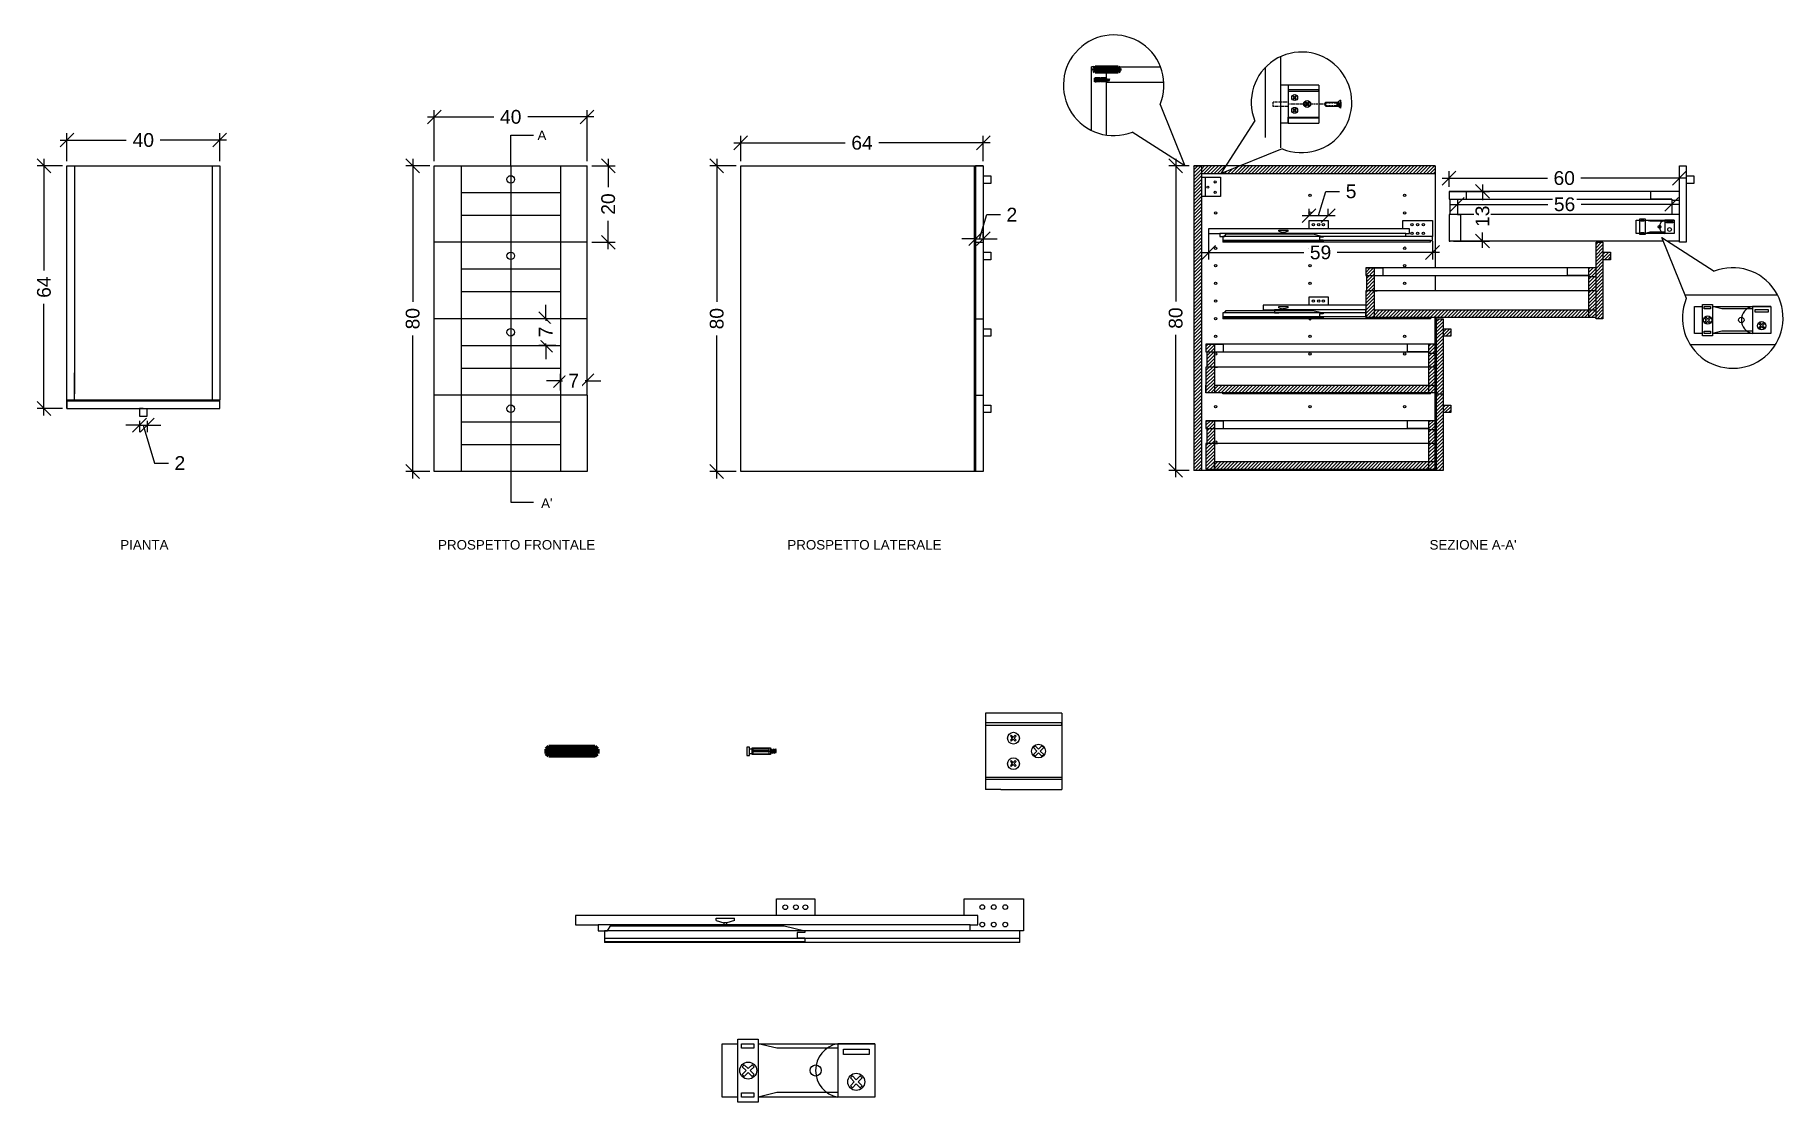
# Model space of a CAD drawing. Header units: millimetres. Extents: x 41 to 499, y 1474 to 1753.
import ezdxf

# ---------------------------------------------------------------- set-up
doc = ezdxf.new("R2010")
doc.units = ezdxf.units.MM
for name, pattern in [('HIDDEN', [0.375, 0.25, -0.125]), ('HIDDEN2', [0.1875, 0.125, -0.0625]), ('TRATTEGGIATO', [0.75, 0.5, -0.25])]:
    doc.linetypes.add(name, pattern=pattern)
for name, color, linetype in [('ARREDI', 1, 'Continuous'), ('CAMPITURE', 4, 'Continuous'), ('DETTAGLI', 9, 'Continuous'), ('LINEE SEZIONE', 6, 'Continuous'), ('QUOTE', 3, 'Continuous'), ('TRATTEGGIO', 5, 'HIDDEN'), ('VITI E CERNIERE', 8, 'Continuous')]:
    doc.layers.add(name, color=color, linetype=linetype)
doc.styles.add('ARIAL', font='arial.ttf')
doc.styles.get("Standard").update_dxf_attribs({"font": 'arial.ttf'})
doc.dimstyles.new('TICK_36', dxfattribs={"dimtxt": 3.6, "dimasz": 3.6, "dimexe": 1.8, "dimexo": 1.2, "dimgap": 1.8, "dimtad": 0, "dimdec": 0, "dimzin": 0, "dimdsep": 46, "dimtxsty": 'ARIAL', "dimblk": 'OBLIQUE', "dimcen": 1.8, "dimdle": 1.8, "dimclrd": 256, "dimclrt": 256, "dimadec": 0, "dimazin": 0, "dimtfac": 1, "dimtdec": 0, "dimtmove": 1, "dimatfit": 3, "dimldrblk": 'OPEN90', "dimfxl": 1, "dimtfill": 1, "dimtolj": 1, "dimtzin": 0, "dimarcsym": 0})

msp = doc.modelspace()

# ---------------------------------------------------------------- texts
at = {"layer": 'LINEE SEZIONE', "char_height": 2.5, "attachment_point": 1}
for s, insert in [('A', (172.4, 1728.48)), ("A'", (173.35, 1632.19))]:
    msp.add_mtext_dynamic_manual_height_columns(s, width=3.7893, gutter_width=12.5, heights=[0], dxfattribs=dict(at, insert=insert))
at = {"layer": 'QUOTE', "char_height": 2.5, "attachment_point": 1, "style": 'ARIAL'}
for s, insert in [('PIANTA', (63.18, 1621.32)), ('PROSPETTO FRONTALE', (146.37, 1621.32)), ('PROSPETTO LATERALE', (237.82, 1621.32)), ("SEZIONE A-A'", (405.96, 1621.32))]:
    msp.add_mtext_dynamic_manual_height_columns(s, width=61.538, gutter_width=12.5, heights=[0], dxfattribs=dict(at, insert=insert))

# ---------------------------------------------------------------- blocks, each defined once
blk = doc.blocks.new('tassello')
at = {"layer": 'VITI E CERNIERE', "linetype": 'ByBlock', "lineweight": 100}
for p, q in [((0, 0.51), (0.21, 0.7)), ((0, 0.51), (0, 0.18)), ((0.21, 0), (0, 0.18)), ((0.21, 0.7), (3.71, 0.7)), ((0.21, 0.7), (0.21, 0)), ((0.21, 0.7), (0.21, 0.52)), ((0.21, 0.52), (0.75, 0.52)), ((0.21, 0.35), (0.9, 0.35)), ((0.9, 0.17), (0.21, 0.17)), ((0.75, 0.52), (3.71, 0.52)), ((0.9, 0.35), (0.9, 0.35)), ((0.9, 0.35), (3.71, 0.35)), ((0.9, 0.17), (3.71, 0.17)), ((3.92, 0.51), (3.71, 0.7)), ((3.71, 0.7), (3.71, 0)), ((3.71, 0), (3.92, 0.18)), ((3.92, 0.51), (3.92, 0.18)), ((3.71, 0), (0.21, 0))]:
    blk.add_line(p, q, dxfattribs=at)
blk = doc.blocks.new('vitetassello')
at = {"layer": 'VITI E CERNIERE'}
for p, q in [((-0.13, 0.38), (-0.13, 1.58)), ((-0.13, 1.58), (-0.06, 1.58)), ((-0.13, 1.5), (0.31, 1.5)), ((-0.09, 0.46), (-0.09, 1.5)), ((-0.06, 1.76), (-0.06, 1.58)), ((-0.06, 1.58), (0.23, 1.58)), ((0.06, 0.46), (0.06, 1.5)), ((0.13, 0.46), (0.13, 1.5)), ((0.23, 1.58), (0.24, 1.58)), ((0.24, 1.76), (0.24, 1.58)), ((0.24, 1.58), (0.31, 1.58)), ((0.27, 1.5), (0.27, 0.46)), ((0.31, 1.58), (0.31, 0.38)), ((0.31, 1.5), (0.31, 1.5)), ((-0.13, 0.46), (0.31, 0.46)), ((0.31, 0.38), (-0.13, 0.38)), ((0, 0.35), (0, 0.27)), ((0, 0.21), (0, 0.14)), ((0, 0.08), (0, 0)), ((0.09, 0.46), (0.06, 0.46)), ((0.08, 0.46), (0.11, 0.46)), ((0.09, 0.46), (0.13, 0.46)), ((0.19, 0.38), (0.19, 0.36)), ((0.19, 0.3), (0.19, 0.22)), ((0.19, 0.16), (0.19, 0.09)), ((0.19, 0), (0.19, 0.03)), ((0, 0), (0.19, 0))]:
    blk.add_line(p, q, dxfattribs=at)
blk.add_lwpolyline([(0.36, 1.76), (0.36, 1.93), (-0.18, 1.93), (-0.18, 1.76)], close=True, dxfattribs=at)
for points in [[(-0.06, 0.27), (0, 0.21), (0.19, 0.16), (0.24, 0.16), (-0.06, 0.27), (0, 0.27), (0.19, 0.22), (0.24, 0.16)], [(-0.06, 0.14), (0, 0.08), (0.19, 0.03), (0.24, 0.03), (-0.06, 0.14), (0, 0.14), (0.19, 0.09), (0.24, 0.03)], [(-0.03, 0.38), (0, 0.35), (0.19, 0.3), (0.24, 0.3), (0.01, 0.38)], [(0.09, 0.38), (0.19, 0.36), (0.24, 0.3)]]:
    blk.add_lwpolyline(points, dxfattribs=at)
blk = doc.blocks.new('_Oblique')
at = {"color": 0, "linetype": 'ByBlock', "lineweight": -2}
blk.add_line((-0.5, -0.5), (0.5, 0.5), dxfattribs=at)
blk = doc.blocks.new('*D16')
at = {"layer": 'Defpoints', "color": 0, "transparency": 16777216}
for p in [(89.2, 1725.99), (49.2, 1719.25), (89.2, 1719.25)]:
    blk.add_point(p, dxfattribs=at)
at = {"layer": 'QUOTE', "lineweight": -2, "transparency": 16777216}
for p, q in [((47.4, 1725.99), (64.75, 1725.99)), ((91, 1725.99), (73.64, 1725.99))]:
    blk.add_line(p, q, dxfattribs=at)
at = {"layer": 'QUOTE', "color": 0, "lineweight": -2, "transparency": 16777216}
for p, q in [((49.2, 1720.45), (49.2, 1727.79)), ((89.2, 1720.45), (89.2, 1727.79))]:
    blk.add_line(p, q, dxfattribs=at)
at = {"layer": 'QUOTE', "lineweight": -2, "transparency": 16777216, "xscale": 3.6, "yscale": 3.6, "zscale": 3.6, "rotation": 180}
blk.add_blockref('_Oblique', (49.2, 1725.99), dxfattribs=at)
at = {"layer": 'QUOTE', "lineweight": -2, "transparency": 16777216, "xscale": 3.6, "yscale": 3.6, "zscale": 3.6}
blk.add_blockref('_Oblique', (89.2, 1725.99), dxfattribs=at)
at = {"layer": 'QUOTE', "transparency": 16777216, "insert": (69.2, 1725.99), "char_height": 3.6, "attachment_point": 5, "style": 'ARIAL', "bg_fill": 3, "box_fill_scale": 1.1, "bg_fill_color": 256, "bg_fill_true_color": 13158600, "bg_fill_transparency": 0}
blk.add_mtext('\\A1;40', dxfattribs=at)
blk = doc.blocks.new('_Open90')
at = {"color": 0, "linetype": 'ByBlock', "lineweight": -2}
for p, q in [((0, 0), (-1, 0)), ((-0.5, 0.5), (0, 0)), ((0, 0), (-0.5, -0.5))]:
    blk.add_line(p, q, dxfattribs=at)
blk = doc.blocks.new('*D17')
at = {"layer": 'Defpoints', "color": 0, "transparency": 16777216}
for p in [(49.2, 1719.25), (43.19, 1655.75), (49.2, 1655.75)]:
    blk.add_point(p, dxfattribs=at)
at = {"layer": 'QUOTE', "lineweight": -2, "transparency": 16777216}
for p, q in [((43.19, 1721.05), (43.19, 1691.88)), ((43.19, 1653.95), (43.19, 1683.12))]:
    blk.add_line(p, q, dxfattribs=at)
at = {"layer": 'QUOTE', "color": 0, "lineweight": -2, "transparency": 16777216}
for p, q in [((48, 1719.25), (41.39, 1719.25)), ((48, 1655.75), (41.39, 1655.75))]:
    blk.add_line(p, q, dxfattribs=at)
at = {"layer": 'QUOTE', "lineweight": -2, "transparency": 16777216, "xscale": 3.6, "yscale": 3.6, "zscale": 3.6}
for p, rotation in [((43.19, 1719.25), 90), ((43.19, 1655.75), 270)]:
    blk.add_blockref('_Oblique', p, dxfattribs=dict(at, rotation=rotation))
at = {"layer": 'QUOTE', "transparency": 16777216, "insert": (43.19, 1687.5), "char_height": 3.6, "attachment_point": 5, "rotation": 90, "style": 'ARIAL', "bg_fill": 3, "box_fill_scale": 1.1, "bg_fill_color": 256, "bg_fill_true_color": 13158600, "bg_fill_transparency": 0}
blk.add_mtext('\\A1;64', dxfattribs=at)
blk = doc.blocks.new('*D18')
at = {"layer": 'Defpoints', "color": 0, "transparency": 16777216}
for p in [(68.2, 1653.75), (70.2, 1653.75), (70.2, 1651.39)]:
    blk.add_point(p, dxfattribs=at)
at = {"layer": 'QUOTE', "color": 0, "lineweight": -2, "transparency": 16777216}
for p, q in [((68.2, 1652.55), (68.2, 1649.59)), ((70.2, 1652.55), (70.2, 1649.59))]:
    blk.add_line(p, q, dxfattribs=at)
at = {"layer": 'QUOTE', "lineweight": -2, "transparency": 16777216}
for p, q in [((68.2, 1651.39), (64.6, 1651.39)), ((68.2, 1651.39), (70.2, 1651.39)), ((68.2, 1651.39), (70.2, 1651.39)), ((69.2, 1651.39), (72.17, 1641.47)), ((70.2, 1651.39), (73.8, 1651.39)), ((72.17, 1641.47), (75.77, 1641.47))]:
    blk.add_line(p, q, dxfattribs=at)
at = {"layer": 'QUOTE', "lineweight": -2, "transparency": 16777216, "xscale": 3.6, "yscale": 3.6, "zscale": 3.6}
blk.add_blockref('_Oblique', (68.2, 1651.39), dxfattribs=at)
at = {"layer": 'QUOTE', "lineweight": -2, "transparency": 16777216, "xscale": 3.6, "yscale": 3.6, "zscale": 3.6, "rotation": 180}
blk.add_blockref('_Oblique', (70.2, 1651.39), dxfattribs=at)
at = {"layer": 'QUOTE', "transparency": 16777216, "insert": (78.77, 1641.47), "char_height": 3.6, "attachment_point": 5, "style": 'ARIAL', "bg_fill": 3, "box_fill_scale": 1.1, "bg_fill_color": 256, "bg_fill_true_color": 13158600, "bg_fill_transparency": 0}
blk.add_mtext('\\A1;2', dxfattribs=at)
blk = doc.blocks.new('*D19')
at = {"layer": 'Defpoints', "color": 0, "transparency": 16777216}
for p in [(185.39, 1732.05), (145.39, 1719.25), (185.39, 1719.25)]:
    blk.add_point(p, dxfattribs=at)
at = {"layer": 'QUOTE', "lineweight": -2, "transparency": 16777216}
for p, q in [((143.59, 1732.05), (160.94, 1732.05)), ((187.19, 1732.05), (169.83, 1732.05))]:
    blk.add_line(p, q, dxfattribs=at)
at = {"layer": 'QUOTE', "color": 0, "lineweight": -2, "transparency": 16777216}
for p, q in [((145.39, 1720.45), (145.39, 1733.85)), ((185.39, 1720.45), (185.39, 1733.85))]:
    blk.add_line(p, q, dxfattribs=at)
at = {"layer": 'QUOTE', "lineweight": -2, "transparency": 16777216, "xscale": 3.6, "yscale": 3.6, "zscale": 3.6, "rotation": 180}
blk.add_blockref('_Oblique', (145.39, 1732.05), dxfattribs=at)
at = {"layer": 'QUOTE', "lineweight": -2, "transparency": 16777216, "xscale": 3.6, "yscale": 3.6, "zscale": 3.6}
blk.add_blockref('_Oblique', (185.39, 1732.05), dxfattribs=at)
at = {"layer": 'QUOTE', "transparency": 16777216, "insert": (165.39, 1732.05), "char_height": 3.6, "attachment_point": 5, "style": 'ARIAL', "bg_fill": 3, "box_fill_scale": 1.1, "bg_fill_color": 256, "bg_fill_true_color": 13158600, "bg_fill_transparency": 0}
blk.add_mtext('\\A1;40', dxfattribs=at)
blk = doc.blocks.new('*D20')
at = {"layer": 'Defpoints', "color": 0, "transparency": 16777216}
for p in [(145.39, 1719.25), (139.73, 1639.25), (145.39, 1639.25)]:
    blk.add_point(p, dxfattribs=at)
at = {"layer": 'QUOTE', "lineweight": -2, "transparency": 16777216}
for p, q in [((139.73, 1721.05), (139.73, 1683.62)), ((139.73, 1637.45), (139.73, 1674.88))]:
    blk.add_line(p, q, dxfattribs=at)
at = {"layer": 'QUOTE', "color": 0, "lineweight": -2, "transparency": 16777216}
for p, q in [((144.19, 1719.25), (137.93, 1719.25)), ((144.19, 1639.25), (137.93, 1639.25))]:
    blk.add_line(p, q, dxfattribs=at)
at = {"layer": 'QUOTE', "lineweight": -2, "transparency": 16777216, "xscale": 3.6, "yscale": 3.6, "zscale": 3.6}
for p, rotation in [((139.73, 1719.25), 90), ((139.73, 1639.25), 270)]:
    blk.add_blockref('_Oblique', p, dxfattribs=dict(at, rotation=rotation))
at = {"layer": 'QUOTE', "transparency": 16777216, "insert": (139.73, 1679.25), "char_height": 3.6, "attachment_point": 5, "rotation": 90, "style": 'ARIAL', "bg_fill": 3, "box_fill_scale": 1.1, "bg_fill_color": 256, "bg_fill_true_color": 13158600, "bg_fill_transparency": 0}
blk.add_mtext('\\A1;80', dxfattribs=at)
blk = doc.blocks.new('*D21')
at = {"layer": 'Defpoints', "color": 0, "transparency": 16777216}
for p in [(185.39, 1719.25), (185.39, 1699.25), (190.92, 1699.25)]:
    blk.add_point(p, dxfattribs=at)
at = {"layer": 'QUOTE', "lineweight": -2, "transparency": 16777216}
for p, q in [((190.92, 1721.05), (190.92, 1713.65)), ((190.92, 1697.45), (190.92, 1704.85))]:
    blk.add_line(p, q, dxfattribs=at)
at = {"layer": 'QUOTE', "color": 0, "lineweight": -2, "transparency": 16777216}
for p, q in [((186.59, 1719.25), (192.72, 1719.25)), ((186.59, 1699.25), (192.72, 1699.25))]:
    blk.add_line(p, q, dxfattribs=at)
at = {"layer": 'QUOTE', "lineweight": -2, "transparency": 16777216, "xscale": 3.6, "yscale": 3.6, "zscale": 3.6}
for p, rotation in [((190.92, 1719.25), 90), ((190.92, 1699.25), 270)]:
    blk.add_blockref('_Oblique', p, dxfattribs=dict(at, rotation=rotation))
at = {"layer": 'QUOTE', "transparency": 16777216, "insert": (190.92, 1709.25), "char_height": 3.6, "attachment_point": 5, "rotation": 90, "style": 'ARIAL', "bg_fill": 3, "box_fill_scale": 1.1, "bg_fill_color": 256, "bg_fill_true_color": 13158600, "bg_fill_transparency": 0}
blk.add_mtext('\\A1;20', dxfattribs=at)
blk = doc.blocks.new('*D22')
at = {"layer": 'QUOTE', "lineweight": -2, "transparency": 16777216}
for p, q in [((174.55, 1679.25), (174.55, 1682.85)), ((174.55, 1679.25), (174.55, 1678.72)), ((174.55, 1672.25), (174.55, 1672.78)), ((174.55, 1672.25), (174.55, 1668.65))]:
    blk.add_line(p, q, dxfattribs=at)
at = {"layer": 'QUOTE', "color": 0, "lineweight": -2, "transparency": 16777216}
for p, q in [((177.19, 1679.25), (172.75, 1679.25)), ((177.19, 1672.25), (172.75, 1672.25))]:
    blk.add_line(p, q, dxfattribs=at)
at = {"layer": 'QUOTE', "lineweight": -2, "transparency": 16777216, "xscale": 3.6, "yscale": 3.6, "zscale": 3.6}
for p, rotation in [((174.55, 1679.25), 270), ((174.55, 1672.25), 90)]:
    blk.add_blockref('_Oblique', p, dxfattribs=dict(at, rotation=rotation))
at = {"layer": 'QUOTE', "transparency": 16777216, "insert": (174.55, 1675.75), "char_height": 3.6, "attachment_point": 5, "rotation": 90, "style": 'ARIAL', "bg_fill": 3, "box_fill_scale": 1.1, "bg_fill_color": 256, "bg_fill_true_color": 13158600, "bg_fill_transparency": 0}
blk.add_mtext('\\A1;7', dxfattribs=at)
at = {"layer": 'Defpoints', "color": 0, "transparency": 16777216}
for p in [(178.39, 1679.25), (174.55, 1672.25), (178.39, 1672.25)]:
    blk.add_point(p, dxfattribs=at)
blk = doc.blocks.new('*D23')
at = {"layer": 'QUOTE', "lineweight": -2, "transparency": 16777216}
for p, q in [((178.39, 1663.02), (174.79, 1663.02)), ((178.39, 1663.02), (178.92, 1663.02)), ((185.39, 1663.02), (184.85, 1663.02)), ((185.39, 1663.02), (188.99, 1663.02))]:
    blk.add_line(p, q, dxfattribs=at)
at = {"layer": 'QUOTE', "color": 0, "lineweight": -2, "transparency": 16777216}
for p, q in [((178.39, 1660.45), (178.39, 1664.82)), ((185.39, 1660.45), (185.39, 1664.82))]:
    blk.add_line(p, q, dxfattribs=at)
at = {"layer": 'QUOTE', "lineweight": -2, "transparency": 16777216, "xscale": 3.6, "yscale": 3.6, "zscale": 3.6}
blk.add_blockref('_Oblique', (178.39, 1663.02), dxfattribs=at)
at = {"layer": 'QUOTE', "lineweight": -2, "transparency": 16777216, "xscale": 3.6, "yscale": 3.6, "zscale": 3.6, "rotation": 180}
blk.add_blockref('_Oblique', (185.39, 1663.02), dxfattribs=at)
at = {"layer": 'QUOTE', "transparency": 16777216, "insert": (181.89, 1663.02), "char_height": 3.6, "attachment_point": 5, "style": 'ARIAL', "bg_fill": 3, "box_fill_scale": 1.1, "bg_fill_color": 256, "bg_fill_true_color": 13158600, "bg_fill_transparency": 0}
blk.add_mtext('\\A1;7', dxfattribs=at)
at = {"layer": 'Defpoints', "color": 0, "transparency": 16777216}
for p in [(185.39, 1663.02), (178.39, 1659.25), (185.39, 1659.25)]:
    blk.add_point(p, dxfattribs=at)
blk = doc.blocks.new('*D24')
at = {"layer": 'Defpoints', "color": 0, "transparency": 16777216}
for p in [(289.12, 1725.26), (225.62, 1719.25), (289.12, 1719.25)]:
    blk.add_point(p, dxfattribs=at)
at = {"layer": 'QUOTE', "color": 0, "lineweight": -2, "transparency": 16777216}
for p, q in [((225.62, 1720.45), (225.62, 1727.06)), ((289.12, 1720.45), (289.12, 1727.06))]:
    blk.add_line(p, q, dxfattribs=at)
at = {"layer": 'QUOTE', "lineweight": -2, "transparency": 16777216}
for p, q in [((223.82, 1725.26), (252.99, 1725.26)), ((290.92, 1725.26), (261.75, 1725.26))]:
    blk.add_line(p, q, dxfattribs=at)
at = {"layer": 'QUOTE', "lineweight": -2, "transparency": 16777216, "xscale": 3.6, "yscale": 3.6, "zscale": 3.6, "rotation": 180}
blk.add_blockref('_Oblique', (225.62, 1725.26), dxfattribs=at)
at = {"layer": 'QUOTE', "lineweight": -2, "transparency": 16777216, "xscale": 3.6, "yscale": 3.6, "zscale": 3.6}
blk.add_blockref('_Oblique', (289.12, 1725.26), dxfattribs=at)
at = {"layer": 'QUOTE', "transparency": 16777216, "insert": (257.37, 1725.26), "char_height": 3.6, "attachment_point": 5, "style": 'ARIAL', "bg_fill": 3, "box_fill_scale": 1.1, "bg_fill_color": 256, "bg_fill_true_color": 13158600, "bg_fill_transparency": 0}
blk.add_mtext('\\A1;64', dxfattribs=at)
blk = doc.blocks.new('*D25')
at = {"layer": 'Defpoints', "color": 0, "transparency": 16777216}
for p in [(225.62, 1719.25), (219.34, 1639.25), (225.62, 1639.25)]:
    blk.add_point(p, dxfattribs=at)
at = {"layer": 'QUOTE', "lineweight": -2, "transparency": 16777216}
for p, q in [((219.34, 1721.05), (219.34, 1683.62)), ((219.34, 1637.45), (219.34, 1674.88))]:
    blk.add_line(p, q, dxfattribs=at)
at = {"layer": 'QUOTE', "color": 0, "lineweight": -2, "transparency": 16777216}
for p, q in [((224.42, 1719.25), (217.54, 1719.25)), ((224.42, 1639.25), (217.54, 1639.25))]:
    blk.add_line(p, q, dxfattribs=at)
at = {"layer": 'QUOTE', "lineweight": -2, "transparency": 16777216, "xscale": 3.6, "yscale": 3.6, "zscale": 3.6}
for p, rotation in [((219.34, 1719.25), 90), ((219.34, 1639.25), 270)]:
    blk.add_blockref('_Oblique', p, dxfattribs=dict(at, rotation=rotation))
at = {"layer": 'QUOTE', "transparency": 16777216, "insert": (219.34, 1679.25), "char_height": 3.6, "attachment_point": 5, "rotation": 90, "style": 'ARIAL', "bg_fill": 3, "box_fill_scale": 1.1, "bg_fill_color": 256, "bg_fill_true_color": 13158600, "bg_fill_transparency": 0}
blk.add_mtext('\\A1;80', dxfattribs=at)
blk = doc.blocks.new('*D26')
at = {"layer": 'Defpoints', "color": 0, "transparency": 16777216}
for p in [(287.12, 1699.25), (289.12, 1700.17), (289.12, 1699.25)]:
    blk.add_point(p, dxfattribs=at)
at = {"layer": 'QUOTE', "lineweight": -2, "transparency": 16777216}
for p, q in [((288.12, 1700.17), (290.01, 1706.48)), ((290.01, 1706.48), (293.61, 1706.48)), ((287.12, 1700.17), (283.52, 1700.17)), ((287.12, 1700.17), (289.12, 1700.17)), ((287.12, 1700.17), (289.12, 1700.17)), ((289.12, 1700.17), (292.72, 1700.17))]:
    blk.add_line(p, q, dxfattribs=at)
at = {"layer": 'QUOTE', "color": 0, "lineweight": -2, "transparency": 16777216}
for p, q in [((287.12, 1700.45), (287.12, 1701.97)), ((289.12, 1700.45), (289.12, 1701.97))]:
    blk.add_line(p, q, dxfattribs=at)
at = {"layer": 'QUOTE', "lineweight": -2, "transparency": 16777216, "xscale": 3.6, "yscale": 3.6, "zscale": 3.6}
blk.add_blockref('_Oblique', (287.12, 1700.17), dxfattribs=at)
at = {"layer": 'QUOTE', "lineweight": -2, "transparency": 16777216, "xscale": 3.6, "yscale": 3.6, "zscale": 3.6, "rotation": 180}
blk.add_blockref('_Oblique', (289.12, 1700.17), dxfattribs=at)
at = {"layer": 'QUOTE', "transparency": 16777216, "insert": (296.6, 1706.48), "char_height": 3.6, "attachment_point": 5, "style": 'ARIAL', "bg_fill": 3, "box_fill_scale": 1.1, "bg_fill_color": 256, "bg_fill_true_color": 13158600, "bg_fill_transparency": 0}
blk.add_mtext('\\A1;2', dxfattribs=at)
blk = doc.blocks.new('*D27')
at = {"layer": 'Defpoints', "color": 0, "transparency": 16777216}
for p in [(411.06, 1712.55), (471.36, 1716.03), (471.36, 1712.55)]:
    blk.add_point(p, dxfattribs=at)
at = {"layer": 'QUOTE', "color": 0, "lineweight": -2, "transparency": 16777216}
for p, q in [((411.06, 1713.75), (411.06, 1717.83)), ((471.36, 1713.75), (471.36, 1717.83))]:
    blk.add_line(p, q, dxfattribs=at)
at = {"layer": 'QUOTE', "lineweight": -2, "transparency": 16777216}
for p, q in [((409.26, 1716.03), (436.83, 1716.03)), ((473.16, 1716.03), (445.6, 1716.03))]:
    blk.add_line(p, q, dxfattribs=at)
at = {"layer": 'QUOTE', "lineweight": -2, "transparency": 16777216, "xscale": 3.6, "yscale": 3.6, "zscale": 3.6, "rotation": 180}
blk.add_blockref('_Oblique', (411.06, 1716.03), dxfattribs=at)
at = {"layer": 'QUOTE', "lineweight": -2, "transparency": 16777216, "xscale": 3.6, "yscale": 3.6, "zscale": 3.6}
blk.add_blockref('_Oblique', (471.36, 1716.03), dxfattribs=at)
at = {"layer": 'QUOTE', "transparency": 16777216, "insert": (441.21, 1716.03), "char_height": 3.6, "attachment_point": 5, "style": 'ARIAL', "bg_fill": 3, "box_fill_scale": 1.1, "bg_fill_color": 256, "bg_fill_true_color": 13158600, "bg_fill_transparency": 0}
blk.add_mtext('\\A1;60', dxfattribs=at)
blk = doc.blocks.new('*D28')
at = {"layer": 'Defpoints', "color": 0, "transparency": 16777216}
for p in [(411.06, 1712.55), (411.06, 1699.55), (419.82, 1699.55)]:
    blk.add_point(p, dxfattribs=at)
at = {"layer": 'QUOTE', "color": 0, "lineweight": -2, "transparency": 16777216}
for p, q in [((412.26, 1712.55), (421.62, 1712.55)), ((412.26, 1699.55), (421.62, 1699.55))]:
    blk.add_line(p, q, dxfattribs=at)
at = {"layer": 'QUOTE', "lineweight": -2, "transparency": 16777216}
for p, q in [((419.82, 1714.35), (419.82, 1710.26)), ((419.82, 1697.75), (419.82, 1701.84))]:
    blk.add_line(p, q, dxfattribs=at)
at = {"layer": 'QUOTE', "lineweight": -2, "transparency": 16777216, "xscale": 3.6, "yscale": 3.6, "zscale": 3.6}
for p, rotation in [((419.82, 1712.55), 90), ((419.82, 1699.55), 270)]:
    blk.add_blockref('_Oblique', p, dxfattribs=dict(at, rotation=rotation))
at = {"layer": 'QUOTE', "transparency": 16777216, "insert": (419.82, 1706.05), "char_height": 3.6, "attachment_point": 5, "rotation": 90, "style": 'ARIAL', "bg_fill": 3, "box_fill_scale": 1.1, "bg_fill_color": 256, "bg_fill_true_color": 13158600, "bg_fill_transparency": 0}
blk.add_mtext('\\A1;13', dxfattribs=at)
blk = doc.blocks.new('*D29')
at = {"layer": 'Defpoints', "color": 0, "transparency": 16777216}
for p in [(413.26, 1710.55), (469.36, 1710.55), (469.36, 1709.17)]:
    blk.add_point(p, dxfattribs=at)
at = {"layer": 'QUOTE', "lineweight": -2, "transparency": 16777216}
for p, q in [((411.46, 1709.17), (436.94, 1709.17)), ((471.16, 1709.17), (445.69, 1709.17))]:
    blk.add_line(p, q, dxfattribs=at)
at = {"layer": 'QUOTE', "color": 0, "lineweight": -2, "transparency": 16777216}
for p, q in [((413.26, 1709.35), (413.26, 1707.37)), ((469.36, 1709.35), (469.36, 1707.37))]:
    blk.add_line(p, q, dxfattribs=at)
at = {"layer": 'QUOTE', "lineweight": -2, "transparency": 16777216, "xscale": 3.6, "yscale": 3.6, "zscale": 3.6, "rotation": 180}
blk.add_blockref('_Oblique', (413.26, 1709.17), dxfattribs=at)
at = {"layer": 'QUOTE', "lineweight": -2, "transparency": 16777216, "xscale": 3.6, "yscale": 3.6, "zscale": 3.6}
blk.add_blockref('_Oblique', (469.36, 1709.17), dxfattribs=at)
at = {"layer": 'QUOTE', "transparency": 16777216, "insert": (441.31, 1709.17), "char_height": 3.6, "attachment_point": 5, "style": 'ARIAL', "bg_fill": 3, "box_fill_scale": 1.1, "bg_fill_color": 256, "bg_fill_true_color": 13158600, "bg_fill_transparency": 0}
blk.add_mtext('\\A1;56', dxfattribs=at)
blk = doc.blocks.new('*D30')
at = {"layer": 'Defpoints', "color": 0, "transparency": 16777216}
for p in [(344.22, 1719.25), (339.49, 1639.55), (344.22, 1639.55)]:
    blk.add_point(p, dxfattribs=at)
at = {"layer": 'QUOTE', "lineweight": -2, "transparency": 16777216}
for p, q in [((339.49, 1721.05), (339.49, 1683.77)), ((339.49, 1637.75), (339.49, 1675.03))]:
    blk.add_line(p, q, dxfattribs=at)
at = {"layer": 'QUOTE', "color": 0, "lineweight": -2, "transparency": 16777216}
for p, q in [((343.02, 1719.25), (337.69, 1719.25)), ((343.02, 1639.55), (337.69, 1639.55))]:
    blk.add_line(p, q, dxfattribs=at)
at = {"layer": 'QUOTE', "lineweight": -2, "transparency": 16777216, "xscale": 3.6, "yscale": 3.6, "zscale": 3.6}
for p, rotation in [((339.49, 1719.25), 90), ((339.49, 1639.55), 270)]:
    blk.add_blockref('_Oblique', p, dxfattribs=dict(at, rotation=rotation))
at = {"layer": 'QUOTE', "transparency": 16777216, "insert": (339.49, 1679.4), "char_height": 3.6, "attachment_point": 5, "rotation": 90, "style": 'ARIAL', "bg_fill": 3, "box_fill_scale": 1.1, "bg_fill_color": 256, "bg_fill_true_color": 13158600, "bg_fill_transparency": 0}
blk.add_mtext('\\A1;80', dxfattribs=at)
blk = doc.blocks.new('*D31')
at = {"layer": 'Defpoints', "color": 0, "transparency": 16777216}
for p in [(374.42, 1704.95), (379.42, 1706.23), (379.42, 1704.95)]:
    blk.add_point(p, dxfattribs=at)
at = {"layer": 'QUOTE', "lineweight": -2, "transparency": 16777216}
for p, q in [((376.92, 1706.23), (378.81, 1712.56)), ((378.81, 1712.56), (382.41, 1712.56)), ((372.62, 1706.23), (381.22, 1706.23))]:
    blk.add_line(p, q, dxfattribs=at)
at = {"layer": 'QUOTE', "color": 0, "lineweight": -2, "transparency": 16777216}
for p, q in [((374.42, 1706.15), (374.42, 1708.03)), ((379.42, 1706.15), (379.42, 1708.03))]:
    blk.add_line(p, q, dxfattribs=at)
at = {"layer": 'QUOTE', "lineweight": -2, "transparency": 16777216, "xscale": 3.6, "yscale": 3.6, "zscale": 3.6, "rotation": 180}
blk.add_blockref('_Oblique', (374.42, 1706.23), dxfattribs=at)
at = {"layer": 'QUOTE', "lineweight": -2, "transparency": 16777216, "xscale": 3.6, "yscale": 3.6, "zscale": 3.6}
blk.add_blockref('_Oblique', (379.42, 1706.23), dxfattribs=at)
at = {"layer": 'QUOTE', "transparency": 16777216, "insert": (385.41, 1712.56), "char_height": 3.6, "attachment_point": 5, "style": 'ARIAL', "bg_fill": 3, "box_fill_scale": 1.1, "bg_fill_color": 256, "bg_fill_true_color": 13158600, "bg_fill_transparency": 0}
blk.add_mtext('\\A1;5', dxfattribs=at)
blk = doc.blocks.new('*D32')
at = {"layer": 'Defpoints', "color": 0, "transparency": 16777216}
for p in [(348.1, 1702.75), (406.73, 1700.75), (406.73, 1696.57)]:
    blk.add_point(p, dxfattribs=at)
at = {"layer": 'QUOTE', "color": 0, "lineweight": -2, "transparency": 16777216}
for p, q in [((348.1, 1701.55), (348.1, 1694.77)), ((406.73, 1699.55), (406.73, 1694.77))]:
    blk.add_line(p, q, dxfattribs=at)
at = {"layer": 'QUOTE', "lineweight": -2, "transparency": 16777216}
for p, q in [((346.3, 1696.57), (373.03, 1696.57)), ((408.53, 1696.57), (381.8, 1696.57))]:
    blk.add_line(p, q, dxfattribs=at)
at = {"layer": 'QUOTE', "lineweight": -2, "transparency": 16777216, "xscale": 3.6, "yscale": 3.6, "zscale": 3.6, "rotation": 180}
blk.add_blockref('_Oblique', (348.1, 1696.57), dxfattribs=at)
at = {"layer": 'QUOTE', "lineweight": -2, "transparency": 16777216, "xscale": 3.6, "yscale": 3.6, "zscale": 3.6}
blk.add_blockref('_Oblique', (406.73, 1696.57), dxfattribs=at)
at = {"layer": 'QUOTE', "transparency": 16777216, "insert": (377.42, 1696.57), "char_height": 3.6, "attachment_point": 5, "style": 'ARIAL', "bg_fill": 3, "box_fill_scale": 1.1, "bg_fill_color": 256, "bg_fill_true_color": 13158600, "bg_fill_transparency": 0}
blk.add_mtext('\\A1;59', dxfattribs=at)

# ---------------------------------------------------------------- hatches: boundary and pattern name
at = {"layer": 'CAMPITURE'}
h = msp.add_hatch(dxfattribs=at)
h.set_pattern_fill('ANSI31', color=256, scale=0.2)
h.paths.add_polyline_path([(346.22, 1719.25), (344.22, 1719.25), (344.22, 1639.55), (346.22, 1639.55)])
h = msp.add_hatch(dxfattribs=at)
h.set_pattern_fill('ANSI31', color=256, scale=0.2)
h.paths.add_polyline_path([(407.42, 1719.25), (356.32, 1719.25), (351.36, 1717.25), (407.42, 1717.25)])
h.paths.add_polyline_path([(352.65, 1719.25), (346.22, 1719.25), (346.22, 1717.25), (351.36, 1717.25)])
h = msp.add_hatch(dxfattribs=at)
h.set_pattern_fill('ANSI31', color=256, scale=0.2)
h.paths.add_polyline_path([(451.34, 1699.25), (449.54, 1699.25), (449.54, 1679.25), (451.34, 1679.25)])
h.paths.add_polyline_path([(453.34, 1696.62), (451.34, 1696.62), (451.34, 1694.66), (453.34, 1694.66)])
h = msp.add_hatch(dxfattribs=at)
h.set_pattern_fill('ANSI31', color=256, scale=0.2)
h.paths.add_polyline_path([(407.42, 1666.55), (405.72, 1666.55), (405.72, 1661.85), (407.42, 1661.85)])
h.paths.add_polyline_path([(407.42, 1670.25), (405.72, 1670.25), (405.72, 1666.55), (407.42, 1666.55)])
h.paths.add_polyline_path([(407.42, 1672.55), (405.72, 1672.55), (405.72, 1670.25), (407.42, 1670.25)])
h.paths.add_polyline_path([(407.42, 1646.55), (405.72, 1646.55), (405.72, 1641.85), (407.42, 1641.85)])
h.paths.add_polyline_path([(407.42, 1650.25), (405.72, 1650.25), (405.72, 1646.55), (407.42, 1646.55)])
h.paths.add_polyline_path([(407.42, 1652.55), (405.72, 1652.55), (405.72, 1650.25), (407.42, 1650.25)])
h.paths.add_polyline_path([(449.54, 1686.55), (447.54, 1686.55), (447.54, 1681.55), (449.54, 1681.55)])
h.paths.add_polyline_path([(449.54, 1690.25), (447.54, 1690.25), (447.54, 1686.55), (449.54, 1686.55)])
h.paths.add_polyline_path([(449.54, 1692.55), (447.54, 1692.55), (447.54, 1690.25), (449.54, 1690.25)])
h.paths.add_polyline_path([(391.47, 1686.55), (391.44, 1686.55), (389.24, 1686.55), (389.24, 1679.55), (389.54, 1679.55), (391.44, 1679.55)])
h.paths.add_polyline_path([(391.48, 1690.55), (389.54, 1690.55), (389.54, 1686.55), (391.47, 1686.55)])
h.paths.add_polyline_path([(391.49, 1692.55), (389.24, 1692.55), (389.24, 1690.55), (391.48, 1690.55)])
h = msp.add_hatch(dxfattribs=at)
h.set_pattern_fill('ANSI31', color=256, scale=0.2)
h.paths.add_polyline_path([(449.54, 1681.55), (391.44, 1681.55), (391.44, 1679.55), (449.54, 1679.55)])
h.paths.add_polyline_path([(407.42, 1641.85), (349.62, 1641.85), (349.62, 1639.85), (407.42, 1639.85)])
h.paths.add_polyline_path([(407.42, 1661.85), (349.62, 1661.85), (349.62, 1659.85), (407.42, 1659.85)])
h.paths.add_polyline_path([(349.62, 1672.55), (347.42, 1672.55), (347.42, 1670.55), (349.62, 1670.55)])
h.paths.add_polyline_path([(349.62, 1670.55), (347.72, 1670.55), (347.72, 1666.55), (349.62, 1666.55)])
h.paths.add_polyline_path([(349.62, 1666.55), (347.72, 1666.55), (347.42, 1666.55), (347.42, 1659.85), (349.62, 1659.85)])
h = msp.add_hatch(dxfattribs=at)
h.set_pattern_fill('ANSI31', color=256, scale=0.2)
h.paths.add_polyline_path([(409.52, 1659.55), (407.72, 1659.55), (407.72, 1639.55), (409.52, 1639.55)])
h.paths.add_polyline_path([(409.52, 1679.25), (407.72, 1679.25), (407.72, 1659.55), (409.52, 1659.55)])
h.paths.add_polyline_path([(411.52, 1676.62), (409.52, 1676.62), (409.52, 1674.66), (411.52, 1674.66)])
h.paths.add_polyline_path([(411.52, 1656.62), (409.52, 1656.62), (409.52, 1654.66), (411.52, 1654.66)])
h = msp.add_hatch(dxfattribs=at)
h.set_pattern_fill('ANSI31', color=256, scale=0.2)
h.paths.add_polyline_path([(349.65, 1646.55), (349.62, 1646.55), (347.42, 1646.55), (347.42, 1639.85), (349.62, 1639.85), (349.62, 1641.85), (349.63, 1641.85)])
h.paths.add_polyline_path([(349.66, 1650.55), (347.72, 1650.55), (347.72, 1646.55), (349.65, 1646.55), (349.65, 1646.85, -0.096387), (349.63, 1646.97, -0.098374), (349.65, 1647.08)])
h.paths.add_polyline_path([(349.67, 1652.55), (347.42, 1652.55), (347.42, 1650.55), (349.66, 1650.55)])

# ---------------------------------------------------------------- linework, layer by layer
at = {"layer": 'ARREDI'}
for p, q in [((321.42, 1745.17), (317.42, 1745.17)), ((317.42, 1728.53), (317.42, 1745.17)), ((321.42, 1727.3), (321.42, 1745.17)), ((321.42, 1745.17), (335.5, 1745.17)), ((362.98, 1726.68), (363.05, 1745.08)), ((366.98, 1723.92), (366.98, 1747.84)), ((321.42, 1741.17), (336.4, 1741.17)), ((49.2, 1658.05), (49.2, 1719.25)), ((49.2, 1719.25), (89.2, 1719.25)), ((49.2, 1655.75), (49.2, 1719.25)), ((51.2, 1719.25), (87.2, 1719.25)), ((51.2, 1719.25), (51.2, 1659.55)), ((87.2, 1719.25), (87.2, 1658.05)), ((89.2, 1719.25), (89.2, 1658.05)), ((145.39, 1639.25), (145.39, 1719.25)), ((145.39, 1719.25), (185.39, 1719.25)), ((152.39, 1719.25), (152.39, 1699.25)), ((178.39, 1719.25), (178.39, 1699.25)), ((185.39, 1659.25), (185.39, 1719.25)), ((225.62, 1719.25), (286.82, 1719.25)), ((225.62, 1639.25), (225.62, 1719.25)), ((225.62, 1639.25), (225.62, 1719.25)), ((286.82, 1719.25), (287.12, 1719.25)), ((286.82, 1639.25), (286.82, 1719.25)), ((287.12, 1719.25), (289.12, 1719.25)), ((289.12, 1719.25), (287.12, 1719.25)), ((287.12, 1719.25), (287.12, 1639.25)), ((289.12, 1719.25), (289.12, 1639.25)), ((289.12, 1719.25), (289.12, 1716.62)), ((289.12, 1716.62), (289.12, 1716.62)), ((289.12, 1716.62), (291.12, 1716.62)), ((291.12, 1716.62), (291.12, 1714.66)), ((407.42, 1719.25), (344.22, 1719.25)), ((344.22, 1719.25), (344.22, 1639.55)), ((344.22, 1719.25), (346.22, 1719.25)), ((346.22, 1719.25), (346.22, 1639.55)), ((346.22, 1719.25), (346.22, 1717.25)), ((346.22, 1717.25), (407.42, 1717.25)), ((407.42, 1719.25), (407.42, 1699.25)), ((471.36, 1719.25), (473.16, 1719.25)), ((471.36, 1699.25), (471.36, 1719.25)), ((473.16, 1719.25), (473.16, 1699.25)), ((473.16, 1716.62), (475.16, 1716.62)), ((475.16, 1716.62), (475.16, 1714.66)), ((152.39, 1712.25), (178.39, 1712.25)), ((291.12, 1714.66), (289.12, 1714.66)), ((411.36, 1712.55), (411.06, 1712.55)), ((411.06, 1712.55), (411.06, 1710.55)), ((411.06, 1712.55), (411.06, 1710.55)), ((411.06, 1712.55), (415.56, 1712.55)), ((471.36, 1712.55), (411.36, 1712.55)), ((415.56, 1712.55), (415.56, 1710.55)), ((463.86, 1710.55), (463.86, 1712.55)), ((471.36, 1699.55), (471.36, 1712.55)), ((475.16, 1714.66), (473.16, 1714.66)), ((411.06, 1710.55), (469.36, 1710.55)), ((411.06, 1710.55), (413.26, 1710.55)), ((411.36, 1706.55), (411.36, 1710.55)), ((413.26, 1710.55), (413.26, 1706.55)), ((469.36, 1710.55), (463.86, 1710.55)), ((469.36, 1710.55), (469.36, 1706.55)), ((469.36, 1710.55), (469.36, 1710.25)), ((469.36, 1710.25), (471.36, 1710.25)), ((178.39, 1706.25), (152.39, 1706.25)), ((411.06, 1706.55), (411.06, 1699.55)), ((471.36, 1706.55), (411.06, 1706.55)), ((413.26, 1706.55), (414.06, 1706.55)), ((414.06, 1706.55), (414.06, 1699.55)), ((185.39, 1699.25), (145.39, 1699.25)), ((152.39, 1699.25), (152.39, 1679.25)), ((178.39, 1699.25), (178.39, 1679.25)), ((287.12, 1699.25), (289.12, 1699.25)), ((289.12, 1699.25), (289.12, 1696.62)), ((407.42, 1699.25), (407.42, 1692.55)), ((411.06, 1699.55), (411.36, 1699.55)), ((467.12, 1699.55), (411.36, 1699.55)), ((449.54, 1699.25), (451.34, 1699.25)), ((449.54, 1679.25), (449.54, 1699.25)), ((451.34, 1699.25), (451.34, 1679.25)), ((471.36, 1699.55), (468.22, 1699.55)), ((471.36, 1699.25), (471.36, 1699.55)), ((473.16, 1699.25), (471.36, 1699.25)), ((289.12, 1696.62), (291.12, 1696.62)), ((291.12, 1694.66), (289.12, 1694.66)), ((291.12, 1696.62), (291.12, 1694.66)), ((451.34, 1696.62), (453.34, 1696.62)), ((453.34, 1694.66), (451.34, 1694.66)), ((453.34, 1696.62), (453.34, 1694.66)), ((152.39, 1692.25), (178.39, 1692.25)), ((389.54, 1692.55), (389.24, 1692.55)), ((389.24, 1692.55), (389.24, 1690.55)), ((389.24, 1692.55), (389.24, 1690.55)), ((389.24, 1692.55), (393.74, 1692.55)), ((389.24, 1690.55), (447.54, 1690.55)), ((389.24, 1690.55), (391.44, 1690.55)), ((449.54, 1692.55), (389.54, 1692.55)), ((389.54, 1686.55), (389.54, 1690.55)), ((391.49, 1692.55), (391.44, 1679.55)), ((393.74, 1692.55), (393.74, 1690.55)), ((407.42, 1690.55), (407.42, 1686.55)), ((442.04, 1690.55), (442.04, 1692.55)), ((447.54, 1690.55), (442.04, 1690.55)), ((447.54, 1692.55), (447.54, 1679.55)), ((447.54, 1690.55), (447.54, 1690.25)), ((447.54, 1690.25), (449.54, 1690.25)), ((449.54, 1679.55), (449.54, 1692.55)), ((178.39, 1686.25), (152.39, 1686.25)), ((449.54, 1686.55), (389.24, 1686.55)), ((389.24, 1686.55), (389.24, 1679.55)), ((391.44, 1686.55), (392.24, 1686.55)), ((497.08, 1685.39), (472.83, 1685.39)), ((389.24, 1679.55), (389.24, 1681.55)), ((391.44, 1681.55), (449.54, 1681.55)), ((185.39, 1679.25), (145.39, 1679.25)), ((152.39, 1679.25), (152.39, 1659.25)), ((185.39, 1679.25), (178.39, 1679.25)), ((178.39, 1679.25), (178.39, 1659.25)), ((287.12, 1679.25), (289.12, 1679.25)), ((289.12, 1679.25), (289.12, 1676.62)), ((289.12, 1676.62), (291.12, 1676.62)), ((291.12, 1676.62), (291.12, 1674.66)), ((389.24, 1679.55), (389.54, 1679.55)), ((449.54, 1679.55), (389.54, 1679.55)), ((407.42, 1639.55), (407.42, 1679.55)), ((407.72, 1659.25), (407.72, 1679.55)), ((407.72, 1679.25), (407.72, 1639.55)), ((407.72, 1679.25), (409.52, 1679.25)), ((409.52, 1679.25), (409.52, 1659.25)), ((409.52, 1676.62), (411.52, 1676.62)), ((411.52, 1676.62), (411.52, 1674.66)), ((449.54, 1679.25), (449.54, 1679.55)), ((451.34, 1679.25), (449.54, 1679.25)), ((152.39, 1672.25), (178.39, 1672.25)), ((291.12, 1674.66), (289.12, 1674.66)), ((347.72, 1672.55), (347.42, 1672.55)), ((347.42, 1672.55), (347.42, 1670.55)), ((347.42, 1672.55), (347.42, 1670.55)), ((347.42, 1672.55), (351.92, 1672.55)), ((347.42, 1670.55), (405.72, 1670.55)), ((347.42, 1670.55), (349.62, 1670.55)), ((407.42, 1672.55), (347.72, 1672.55)), ((347.72, 1666.55), (347.72, 1670.55)), ((349.62, 1672.55), (349.62, 1659.85)), ((351.92, 1672.55), (351.92, 1670.55)), ((400.22, 1670.55), (400.22, 1672.55)), ((405.72, 1670.55), (400.22, 1670.55)), ((405.72, 1672.55), (405.72, 1659.85)), ((405.72, 1670.55), (405.72, 1670.25)), ((407.72, 1659.55), (407.72, 1672.55)), ((411.52, 1674.66), (409.52, 1674.66)), ((496.47, 1672.4), (474.21, 1672.4)), ((178.39, 1666.25), (152.39, 1666.25)), ((347.42, 1666.55), (347.42, 1659.85)), ((407.42, 1666.55), (347.42, 1666.55)), ((349.62, 1666.55), (350.42, 1666.55)), ((405.72, 1670.25), (407.42, 1670.25)), ((51.2, 1658.05), (51.2, 1665.05)), ((347.42, 1659.85), (347.42, 1661.85)), ((349.62, 1661.85), (407.42, 1661.85)), ((49.2, 1658.05), (49.2, 1659.55)), ((49.2, 1658.05), (89.2, 1658.05)), ((49.2, 1658.05), (49.2, 1657.75)), ((49.2, 1657.75), (89.2, 1657.75)), ((49.2, 1657.75), (49.2, 1655.75)), ((89.2, 1657.75), (89.2, 1658.05)), ((89.2, 1655.75), (89.2, 1657.75)), ((185.39, 1659.25), (145.39, 1659.25)), ((152.39, 1659.25), (152.39, 1639.25)), ((178.39, 1659.25), (178.39, 1639.25)), ((185.39, 1659.25), (185.39, 1639.25)), ((287.12, 1659.25), (289.12, 1659.25)), ((289.12, 1659.25), (289.12, 1656.62)), ((407.42, 1659.85), (347.42, 1659.85)), ((407.72, 1659.25), (407.72, 1659.55)), ((407.72, 1659.55), (409.52, 1659.55)), ((409.52, 1659.55), (409.52, 1639.55)), ((409.52, 1659.25), (409.52, 1639.55)), ((49.2, 1655.75), (89.2, 1655.75)), ((69.2, 1655.75), (68.2, 1655.75)), ((68.2, 1655.75), (68.2, 1653.75)), ((68.2, 1653.75), (70.2, 1653.75)), ((70.2, 1653.75), (70.2, 1655.75)), ((152.39, 1652.25), (178.39, 1652.25)), ((289.12, 1656.62), (291.12, 1656.62)), ((291.12, 1654.66), (289.12, 1654.66)), ((291.12, 1656.62), (291.12, 1654.66)), ((347.72, 1652.55), (347.42, 1652.55)), ((347.42, 1652.55), (347.42, 1650.55)), ((347.42, 1652.55), (347.42, 1650.55)), ((347.42, 1652.55), (351.92, 1652.55)), ((407.42, 1652.55), (347.72, 1652.55)), ((349.67, 1652.55), (349.62, 1639.85)), ((351.92, 1652.55), (351.92, 1650.55)), ((400.22, 1650.55), (400.22, 1652.55)), ((405.72, 1652.55), (405.72, 1639.85)), ((407.72, 1639.55), (407.72, 1652.55)), ((409.52, 1656.62), (411.52, 1656.62)), ((411.52, 1654.66), (409.52, 1654.66)), ((411.52, 1656.62), (411.52, 1654.66)), ((347.42, 1650.55), (405.72, 1650.55)), ((347.42, 1650.55), (349.62, 1650.55)), ((347.72, 1646.55), (347.72, 1650.55)), ((405.72, 1650.55), (400.22, 1650.55)), ((405.72, 1650.55), (405.72, 1650.25)), ((405.72, 1650.25), (407.42, 1650.25)), ((178.39, 1646.25), (152.39, 1646.25)), ((347.42, 1646.55), (347.42, 1639.85)), ((407.42, 1646.55), (347.42, 1646.55)), ((349.62, 1646.55), (350.42, 1646.55)), ((185.39, 1639.25), (145.39, 1639.25)), ((289.12, 1639.25), (225.62, 1639.25)), ((289.12, 1639.25), (225.62, 1639.25)), ((287.12, 1639.25), (286.82, 1639.25)), ((409.52, 1639.55), (344.22, 1639.55)), ((347.42, 1639.85), (407.42, 1639.85)), ((349.62, 1639.85), (349.62, 1641.85)), ((349.62, 1641.85), (407.42, 1641.85)), ((407.42, 1639.55), (351.87, 1639.55))]:
    msp.add_line(p, q, dxfattribs=at)
for centre, radius in [((165.39, 1715.69), 0.985), ((374.69, 1711.54), 0.308), ((399.44, 1711.54), 0.308), ((349.94, 1706.93), 0.308), ((374.69, 1706.93), 0.308), ((399.44, 1706.93), 0.308), ((349.95, 1697.7), 0.308), ((374.7, 1697.7), 0.308), ((399.45, 1697.7), 0.308), ((165.39, 1695.69), 0.985), ((349.94, 1693.09), 0.308), ((349.94, 1693.09), 0.308), ((374.69, 1693.09), 0.308), ((374.69, 1693.09), 0.308), ((399.44, 1693.09), 0.308), ((399.44, 1693.09), 0.308), ((349.94, 1688.48), 0.308), ((349.94, 1688.48), 0.308), ((374.69, 1688.48), 0.308), ((374.69, 1688.48), 0.308), ((399.44, 1688.48), 0.308), ((399.44, 1688.48), 0.308), ((349.94, 1683.86), 0.308), ((349.94, 1683.86), 0.308), ((165.39, 1675.69), 0.985), ((349.94, 1679.25), 0.308), ((349.94, 1679.25), 0.308), ((349.94, 1674.64), 0.308), ((349.94, 1674.64), 0.308), ((374.69, 1674.64), 0.308), ((374.69, 1674.64), 0.308), ((399.44, 1674.64), 0.308), ((399.44, 1674.64), 0.308), ((349.94, 1670.03), 0.308), ((349.94, 1670.03), 0.308), ((374.69, 1670.03), 0.308), ((374.69, 1670.03), 0.308), ((399.44, 1670.03), 0.308), ((399.44, 1670.03), 0.308), ((165.39, 1655.69), 0.985), ((349.94, 1656.19), 0.308), ((349.94, 1656.19), 0.308), ((374.69, 1656.19), 0.308), ((374.69, 1656.19), 0.308), ((399.44, 1656.19), 0.308), ((399.44, 1656.19), 0.308), ((349.94, 1646.97), 0.308)]:
    msp.add_circle(centre, radius, dxfattribs=at)
msp.add_arc((374.69, 1679.25), 0.308, 180.3187, 359.6813, dxfattribs=at)
msp.add_arc((374.69, 1679.25), 0.308, 180.3187, 359.6813, dxfattribs=at)
at = {"layer": 'CAMPITURE', "linetype": 'Continuous'}
for p, q in [((322.19, 1745.14), (322.23, 1745.17)), ((323.09, 1745.14), (323.12, 1745.17)), ((323.99, 1745.14), (324.02, 1745.17)), ((324.87, 1745.12), (324.92, 1745.17))]:
    msp.add_line(p, q, dxfattribs=at)
at = {"layer": 'DETTAGLI'}
for p, q in [((335.42, 1735.27), (341.87, 1719.25)), ((351.36, 1717.25), (360.21, 1730.98)), ((341.87, 1719.25), (328.14, 1728.1)), ((367.38, 1723.7), (351.36, 1717.25)), ((466.73, 1700.51), (480.46, 1691.66)), ((473.19, 1684.49), (466.73, 1700.51))]:
    msp.add_line(p, q, dxfattribs=at)
for centre, start, end in [((323.26, 1740.33), 337.3881, 291.7577), ((372.44, 1735.86), 247.3881, 201.7577), ((485.34, 1679.43), 157.3881, 111.7577)]:
    msp.add_arc(centre, 13.17, start, end, dxfattribs=at)
at = {"layer": 'LINEE SEZIONE'}
for p, q in [((165.39, 1719.25), (165.39, 1727.25)), ((165.39, 1727.25), (171.39, 1727.25)), ((165.39, 1719.25), (165.39, 1639.25)), ((165.39, 1639.25), (165.39, 1631.25)), ((165.39, 1631.25), (171.39, 1631.25))]:
    msp.add_line(p, q, dxfattribs=at)
at = {"layer": 'TRATTEGGIO', "linetype": 'HIDDEN2'}
for p, q in [((321.42, 1745.14), (324.87, 1745.14)), ((321.42, 1743.76), (324.87, 1743.76)), ((324.87, 1745.14), (324.87, 1743.78)), ((318.22, 1741.2), (318.22, 1742.28)), ((321.42, 1742.28), (318.22, 1742.28)), ((321.42, 1741.2), (318.22, 1741.2))]:
    msp.add_line(p, q, dxfattribs=at)
at = {"layer": 'TRATTEGGIO'}
for p, q in [((368.98, 1735.91), (364.96, 1735.9)), ((364.96, 1735.9), (364.96, 1734.84)), ((364.96, 1734.84), (368.98, 1734.84)), ((378.59, 1735.37), (368.98, 1735.37))]:
    msp.add_line(p, q, dxfattribs=at)
at = {"layer": 'VITI E CERNIERE'}
for p, q in [((368.98, 1740.4), (366.98, 1740.4)), ((368.98, 1740.4), (368.98, 1730.4)), ((376.98, 1740.4), (368.98, 1740.4)), ((368.98, 1740.4), (368.98, 1738.8)), ((376.98, 1740.4), (376.98, 1730.4)), ((376.98, 1739.1), (368.98, 1739.1)), ((368.98, 1738.8), (376.98, 1738.8)), ((370.37, 1737.51), (370.24, 1737.38)), ((370.24, 1737.38), (370.5, 1737.13)), ((370.5, 1737.13), (370.24, 1736.87)), ((370.24, 1736.87), (370.37, 1736.74)), ((370.63, 1737.25), (370.37, 1737.51)), ((370.37, 1736.74), (370.63, 1737)), ((370.88, 1737.51), (370.63, 1737.25)), ((370.63, 1737), (370.88, 1736.74)), ((370.75, 1737.13), (371.01, 1737.38)), ((371.01, 1736.87), (370.75, 1737.13)), ((371.01, 1737.38), (370.88, 1737.51)), ((370.88, 1736.74), (371.01, 1736.87)), ((373.48, 1736.1), (373.26, 1735.88)), ((373.26, 1735.88), (373.71, 1735.43)), ((373.71, 1735.43), (373.26, 1734.98)), ((373.26, 1734.98), (373.48, 1734.75)), ((373.94, 1735.65), (373.48, 1736.1)), ((373.48, 1734.75), (373.94, 1735.2)), ((374.39, 1736.1), (373.94, 1735.65)), ((373.94, 1735.2), (374.39, 1734.75)), ((374.16, 1735.43), (374.61, 1735.88)), ((374.61, 1734.98), (374.16, 1735.43)), ((374.61, 1735.88), (374.39, 1736.1)), ((374.39, 1734.75), (374.61, 1734.98)), ((376.98, 1738.8), (376.98, 1739.1)), ((368.98, 1730.4), (366.98, 1730.4)), ((368.98, 1730.4), (368.98, 1732)), ((368.98, 1732), (376.98, 1732)), ((376.98, 1731.7), (368.98, 1731.7)), ((368.98, 1730.4), (376.98, 1730.4)), ((370.37, 1734.17), (370.24, 1734.04)), ((370.24, 1734.04), (370.5, 1733.79)), ((370.5, 1733.79), (370.24, 1733.53)), ((370.24, 1733.53), (370.37, 1733.4)), ((370.63, 1733.91), (370.37, 1734.17)), ((370.37, 1733.4), (370.63, 1733.66)), ((370.88, 1734.17), (370.63, 1733.91)), ((370.63, 1733.66), (370.88, 1733.4)), ((370.75, 1733.79), (371.01, 1734.04)), ((371.01, 1733.53), (370.75, 1733.79)), ((371.01, 1734.04), (370.88, 1734.17)), ((370.88, 1733.4), (371.01, 1733.53)), ((376.98, 1732), (376.98, 1731.7)), ((346.22, 1716.25), (350.42, 1716.25)), ((346.22, 1716.25), (347.22, 1716.25)), ((346.22, 1716.25), (351.22, 1716.25)), ((346.22, 1716.25), (347.22, 1716.25)), ((347.22, 1716.25), (347.22, 1711.25)), ((351.22, 1716.25), (351.22, 1711.25)), ((351.22, 1711.25), (346.22, 1711.25)), ((400.73, 1702.75), (348.1, 1702.75)), ((348.1, 1702.75), (348.1, 1701.55)), ((374.42, 1702.75), (374.42, 1704.95)), ((374.42, 1704.95), (379.42, 1704.95)), ((379.42, 1704.95), (379.42, 1702.75)), ((398.95, 1702.75), (398.95, 1704.95)), ((398.95, 1704.95), (406.73, 1704.95)), ((400.73, 1701.55), (400.73, 1702.75)), ((406.73, 1704.95), (406.73, 1700.75)), ((460.02, 1701.55), (460.02, 1705.05)), ((460.02, 1705.05), (461.05, 1705.05)), ((462.37, 1705.05), (470.02, 1705.05)), ((463.6, 1704.75), (462.37, 1705.05)), ((467.6, 1704.75), (463.6, 1704.75)), ((470.02, 1705.05), (467.6, 1705.05)), ((467.6, 1705.05), (467.6, 1701.55)), ((467.6, 1705.05), (467.6, 1704.75)), ((470.02, 1705.05), (470.02, 1701.55)), ((348.1, 1701.55), (351.06, 1701.55)), ((399.73, 1701.55), (351.06, 1701.55)), ((351.06, 1701.55), (351.06, 1700.75)), ((351.06, 1700.75), (351.87, 1700.75)), ((351.06, 1700.75), (352.26, 1700.75)), ((406.73, 1700.75), (351.87, 1700.75)), ((351.87, 1700.75), (351.87, 1699.75)), ((406.23, 1699.75), (351.87, 1699.75)), ((351.87, 1699.75), (351.87, 1699.25)), ((378.11, 1699.34), (351.87, 1699.34)), ((406.23, 1699.25), (351.87, 1699.25)), ((352.26, 1700.75), (352.76, 1701.55)), ((352.68, 1701.42), (375.4, 1701.42)), ((366.51, 1702.12), (366.51, 1702.42)), ((366.51, 1702.42), (368.91, 1702.42)), ((366.51, 1702.12), (367.51, 1701.82)), ((367.91, 1701.82), (367.51, 1701.82)), ((367.51, 1701.82), (367.51, 1701.42)), ((368.91, 1702.12), (367.91, 1701.82)), ((367.91, 1701.42), (367.91, 1701.82)), ((368.91, 1702.12), (368.91, 1702.42)), ((375.4, 1701.42), (378.11, 1700.75)), ((378.11, 1700.55), (377.11, 1700.55)), ((377.11, 1700.55), (377.11, 1699.85)), ((377.11, 1699.85), (378.11, 1699.85)), ((378.11, 1700.75), (378.11, 1700.55)), ((378.11, 1699.85), (378.11, 1699.34)), ((399.73, 1700.75), (399.73, 1701.55)), ((399.73, 1701.55), (400.73, 1701.55)), ((406.23, 1699.25), (406.23, 1699.75)), ((406.23, 1699.75), (406.73, 1699.75)), ((406.73, 1699.75), (406.73, 1700.75)), ((461.05, 1701.55), (460.02, 1701.55)), ((463.6, 1701.85), (462.37, 1701.55)), ((470.02, 1701.55), (462.37, 1701.55)), ((467.6, 1701.85), (463.6, 1701.85)), ((467.6, 1701.85), (467.6, 1701.55)), ((374.42, 1682.75), (374.42, 1684.95)), ((374.42, 1684.95), (379.42, 1684.95)), ((379.42, 1684.95), (379.42, 1682.75)), ((389.24, 1680.75), (351.87, 1680.75)), ((351.87, 1680.75), (351.87, 1679.75)), ((351.87, 1680.75), (351.87, 1680.75)), ((389.24, 1679.75), (351.87, 1679.75)), ((351.87, 1679.75), (351.87, 1679.25)), ((352.26, 1680.75), (352.68, 1681.42)), ((352.68, 1681.42), (375.4, 1681.42)), ((362.38, 1682.75), (362.38, 1681.55)), ((389.24, 1682.75), (362.38, 1682.75)), ((362.38, 1681.55), (365.34, 1681.55)), ((365.34, 1681.55), (365.34, 1680.75)), ((389.24, 1681.55), (365.34, 1681.55)), ((365.34, 1680.75), (366.54, 1680.75)), ((366.51, 1682.12), (366.51, 1682.42)), ((366.51, 1682.42), (368.91, 1682.42)), ((366.51, 1682.12), (367.51, 1681.82)), ((367.91, 1681.82), (367.51, 1681.82)), ((367.51, 1681.82), (367.51, 1681.42)), ((368.91, 1682.12), (367.91, 1681.82)), ((367.91, 1681.42), (367.91, 1681.82)), ((368.91, 1682.12), (368.91, 1682.42)), ((375.4, 1681.42), (378.11, 1680.75)), ((378.11, 1680.55), (377.11, 1680.55)), ((377.11, 1680.55), (377.11, 1679.85)), ((377.11, 1679.85), (378.11, 1679.85)), ((378.11, 1680.75), (378.11, 1680.55)), ((378.11, 1679.85), (378.11, 1679.34)), ((475.35, 1675.4), (475.35, 1682.4)), ((475.35, 1682.4), (477.42, 1682.4)), ((480.06, 1682.4), (495.35, 1682.4)), ((482.51, 1681.8), (480.06, 1682.4)), ((490.51, 1681.8), (482.51, 1681.8)), ((495.35, 1682.4), (490.51, 1682.4)), ((490.51, 1682.4), (490.51, 1675.4)), ((490.51, 1682.4), (490.51, 1681.8)), ((495.35, 1682.4), (495.35, 1675.4)), ((378.11, 1679.34), (351.87, 1679.34)), ((406.23, 1679.25), (351.87, 1679.25)), ((406.23, 1679.55), (406.23, 1679.25)), ((477.42, 1675.4), (475.35, 1675.4)), ((478, 1679.39), (478.26, 1679.65)), ((478.51, 1678.88), (478, 1679.39)), ((478, 1678.37), (478.51, 1678.88)), ((478.26, 1678.11), (478, 1678.37)), ((478.26, 1679.65), (478.77, 1679.13)), ((478.77, 1678.62), (478.26, 1678.11)), ((478.77, 1679.13), (479.28, 1679.65)), ((479.28, 1678.11), (478.77, 1678.62)), ((479.54, 1679.39), (479.02, 1678.88)), ((479.02, 1678.88), (479.54, 1678.37)), ((479.28, 1679.65), (479.54, 1679.39)), ((479.54, 1678.37), (479.28, 1678.11)), ((482.51, 1676), (480.06, 1675.4)), ((495.35, 1675.4), (480.06, 1675.4)), ((490.51, 1676), (482.51, 1676)), ((490.51, 1676), (490.51, 1675.4)), ((492.15, 1677.92), (492.4, 1678.18)), ((492.66, 1677.41), (492.15, 1677.92)), ((492.15, 1676.9), (492.66, 1677.41)), ((492.4, 1676.64), (492.15, 1676.9)), ((492.4, 1678.18), (492.91, 1677.67)), ((492.91, 1677.16), (492.4, 1676.64)), ((492.91, 1677.67), (493.43, 1678.18)), ((493.43, 1676.64), (492.91, 1677.16)), ((493.68, 1677.92), (493.17, 1677.41)), ((493.17, 1677.41), (493.68, 1676.9)), ((493.43, 1678.18), (493.68, 1677.92)), ((493.68, 1676.9), (493.43, 1676.64)), ((351.87, 1659.55), (351.87, 1659.85)), ((406.23, 1659.55), (351.87, 1659.55)), ((406.23, 1659.55), (406.23, 1659.85)), ((351.87, 1639.55), (351.87, 1639.85)), ((406.23, 1639.85), (406.23, 1639.55)), ((289.67, 1576.05), (289.67, 1556.05)), ((293.67, 1576.05), (289.67, 1576.05)), ((309.67, 1576.05), (293.67, 1576.05)), ((309.67, 1576.05), (309.67, 1556.05)), ((309.67, 1573.45), (289.67, 1573.45)), ((289.67, 1572.85), (309.67, 1572.85)), ((296.46, 1570.26), (296.2, 1570)), ((296.2, 1570), (296.71, 1569.49)), ((296.97, 1569.75), (296.46, 1570.26)), ((297.48, 1570.26), (296.97, 1569.75)), ((297.22, 1569.49), (297.74, 1570)), ((297.74, 1570), (297.48, 1570.26)), ((309.67, 1572.85), (309.67, 1573.45)), ((296.71, 1569.49), (296.2, 1568.98)), ((296.2, 1568.98), (296.46, 1568.72)), ((296.46, 1568.72), (296.97, 1569.24)), ((296.97, 1569.24), (297.48, 1568.72)), ((297.74, 1568.98), (297.22, 1569.49)), ((297.48, 1568.72), (297.74, 1568.98)), ((302.68, 1567.45), (302.23, 1567)), ((302.23, 1567), (303.13, 1566.1)), ((303.13, 1566.1), (302.23, 1565.2)), ((303.59, 1566.55), (302.68, 1567.45)), ((302.68, 1564.74), (303.59, 1565.65)), ((304.49, 1567.45), (303.59, 1566.55)), ((303.59, 1565.65), (304.49, 1564.74)), ((304.04, 1566.1), (304.94, 1567)), ((304.94, 1565.2), (304.04, 1566.1)), ((304.94, 1567), (304.49, 1567.45)), ((296.46, 1563.58), (296.2, 1563.32)), ((296.2, 1563.32), (296.71, 1562.81)), ((296.71, 1562.81), (296.2, 1562.3)), ((296.2, 1562.3), (296.46, 1562.05)), ((296.97, 1563.07), (296.46, 1563.58)), ((296.46, 1562.05), (296.97, 1562.56)), ((297.48, 1563.58), (296.97, 1563.07)), ((296.97, 1562.56), (297.48, 1562.05)), ((297.22, 1562.81), (297.74, 1563.32)), ((297.74, 1562.3), (297.22, 1562.81)), ((297.74, 1563.32), (297.48, 1563.58)), ((297.48, 1562.05), (297.74, 1562.3)), ((302.23, 1565.2), (302.68, 1564.74)), ((304.49, 1564.74), (304.94, 1565.2)), ((289.67, 1559.25), (309.67, 1559.25)), ((309.67, 1558.65), (289.67, 1558.65)), ((309.67, 1559.25), (309.67, 1558.65)), ((293.67, 1556.05), (289.67, 1556.05)), ((293.67, 1556.05), (309.67, 1556.05)), ((235.01, 1523.02), (235.01, 1527.42)), ((235.01, 1527.42), (245.01, 1527.42)), ((245.01, 1527.42), (245.01, 1523.02)), ((284.09, 1523.02), (284.09, 1527.42)), ((284.09, 1527.42), (299.65, 1527.42)), ((299.65, 1527.42), (299.65, 1519.02)), ((287.65, 1523.02), (182.38, 1523.02)), ((182.38, 1523.02), (182.38, 1520.62)), ((182.38, 1520.62), (188.3, 1520.62)), ((285.65, 1520.62), (188.3, 1520.62)), ((188.3, 1520.62), (188.3, 1519.02)), ((190.7, 1519.02), (191.7, 1520.62)), ((191.53, 1520.36), (236.97, 1520.36)), ((219.2, 1521.76), (219.2, 1522.36)), ((219.2, 1522.36), (224, 1522.36)), ((219.2, 1521.76), (221.2, 1521.16)), ((222, 1521.16), (221.2, 1521.16)), ((221.2, 1521.16), (221.2, 1520.36)), ((224, 1521.76), (222, 1521.16)), ((222, 1520.36), (222, 1521.16)), ((224, 1521.76), (224, 1522.36)), ((236.97, 1520.36), (242.4, 1519.02)), ((285.65, 1519.02), (285.65, 1520.62)), ((285.65, 1520.62), (287.65, 1520.62)), ((287.65, 1520.62), (287.65, 1523.02)), ((188.3, 1519.02), (189.91, 1519.02)), ((188.3, 1519.02), (190.7, 1519.02)), ((299.65, 1519.02), (189.91, 1519.02)), ((189.91, 1519.02), (189.91, 1517.02)), ((298.65, 1517.02), (189.91, 1517.02)), ((189.91, 1517.02), (189.91, 1516.02)), ((242.4, 1516.2), (189.91, 1516.2)), ((298.65, 1516.02), (189.91, 1516.02)), ((242.4, 1518.62), (240.4, 1518.62)), ((240.4, 1518.62), (240.4, 1517.22)), ((240.4, 1517.22), (242.4, 1517.22)), ((242.4, 1519.02), (242.4, 1518.62)), ((242.4, 1517.22), (242.4, 1516.2)), ((298.65, 1516.02), (298.65, 1519.02)), ((220.74, 1475.5), (220.74, 1489.5)), ((220.74, 1489.5), (224.87, 1489.5)), ((230.14, 1489.5), (260.74, 1489.5)), ((235.05, 1488.3), (230.14, 1489.5)), ((251.05, 1488.3), (235.05, 1488.3)), ((260.74, 1489.5), (251.05, 1489.5)), ((251.05, 1489.5), (251.05, 1475.5)), ((251.05, 1489.5), (251.05, 1488.3)), ((260.74, 1489.5), (260.74, 1475.5)), ((226.03, 1483.49), (226.54, 1484)), ((227.05, 1482.47), (226.03, 1483.49)), ((226.54, 1484), (227.57, 1482.98)), ((227.57, 1482.98), (228.59, 1484)), ((229.1, 1483.49), (228.08, 1482.47)), ((228.59, 1484), (229.1, 1483.49)), ((226.03, 1481.44), (227.05, 1482.47)), ((226.54, 1480.93), (226.03, 1481.44)), ((227.57, 1481.96), (226.54, 1480.93)), ((228.59, 1480.93), (227.57, 1481.96)), ((228.08, 1482.47), (229.1, 1481.44)), ((229.1, 1481.44), (228.59, 1480.93)), ((254.32, 1480.56), (254.84, 1481.07)), ((255.35, 1479.53), (254.32, 1480.56)), ((254.32, 1478.51), (255.35, 1479.53)), ((254.84, 1478), (254.32, 1478.51)), ((254.84, 1481.07), (255.86, 1480.05)), ((255.86, 1479.02), (254.84, 1478)), ((255.86, 1480.05), (256.88, 1481.07)), ((256.88, 1478), (255.86, 1479.02)), ((257.39, 1480.56), (256.37, 1479.53)), ((256.37, 1479.53), (257.39, 1478.51)), ((256.88, 1481.07), (257.39, 1480.56)), ((257.39, 1478.51), (256.88, 1478)), ((224.87, 1475.5), (220.74, 1475.5)), ((235.05, 1476.7), (230.14, 1475.5)), ((260.74, 1475.5), (230.14, 1475.5)), ((251.05, 1476.7), (235.05, 1476.7)), ((251.05, 1476.7), (251.05, 1475.5))]:
    msp.add_line(p, q, dxfattribs=at)
at = {"layer": 'VITI E CERNIERE', "color": 0, "linetype": 'Continuous'}
for p, q in [((378.59, 1735.73), (378.76, 1735.9)), ((378.59, 1735.02), (378.59, 1735.73)), ((378.59, 1735.02), (378.76, 1734.84)), ((378.76, 1735.9), (382.07, 1735.9)), ((378.76, 1734.84), (378.76, 1735.9)), ((378.76, 1734.84), (382.07, 1734.84)), ((381.75, 1734.84), (381.75, 1735.9)), ((382.6, 1736.43), (382.07, 1735.9)), ((382.07, 1735.9), (382.07, 1734.84)), ((382.6, 1734.31), (382.07, 1734.84)), ((382.6, 1736.43), (382.6, 1734.31)), ((382.74, 1735.58), (382.74, 1735.16)), ((382.81, 1735.58), (382.74, 1735.58)), ((382.81, 1735.16), (382.74, 1735.16))]:
    msp.add_line(p, q, dxfattribs=at)
at = {"layer": 'VITI E CERNIERE', "color": 0, "linetype": 'TRATTEGGIATO'}
for p, q in [((378.76, 1735.73), (381.75, 1735.73)), ((378.76, 1735.02), (381.75, 1735.02)), ((382.3, 1735.58), (382.75, 1735.96)), ((382.3, 1735.58), (382.3, 1735.16)), ((382.3, 1735.58), (382.75, 1735.58)), ((382.3, 1735.16), (382.75, 1735.16)), ((382.3, 1735.16), (382.75, 1734.78))]:
    msp.add_line(p, q, dxfattribs=at)
at = {"layer": 'VITI E CERNIERE'}
for points in [[(461.05, 1705.35), (462.37, 1705.35), (462.37, 1701.24), (461.05, 1701.24)], [(461.29, 1705.05), (462.1, 1705.05), (462.1, 1704.76), (461.29, 1704.76)], [(467.96, 1704.7), (469.64, 1704.7), (469.64, 1704.35), (467.96, 1704.35)], [(461.29, 1701.84), (462.1, 1701.84), (462.1, 1701.55), (461.29, 1701.55)], [(477.42, 1682.99), (480.06, 1682.99), (480.06, 1674.77), (477.42, 1674.77)], [(477.89, 1682.4), (479.51, 1682.4), (479.51, 1681.82), (477.89, 1681.82)], [(491.24, 1681.69), (494.59, 1681.69), (494.59, 1680.98), (491.24, 1680.98)], [(477.89, 1675.97), (479.51, 1675.97), (479.51, 1675.4), (477.89, 1675.4)], [(224.87, 1490.69), (230.14, 1490.69), (230.14, 1474.24), (224.87, 1474.24)], [(225.82, 1489.5), (229.05, 1489.5), (229.05, 1488.35), (225.82, 1488.35)], [(252.51, 1488.09), (259.21, 1488.09), (259.21, 1486.68), (252.51, 1486.68)], [(225.82, 1476.66), (229.05, 1476.66), (229.05, 1475.5), (225.82, 1475.5)]]:
    msp.add_lwpolyline(points, close=True, dxfattribs=at)
for centre, radius in [((370.65, 1737.11), 0.775), ((373.92, 1735.43), 0.905), ((370.65, 1733.77), 0.775), ((347.93, 1713.68), 0.276), ((349.82, 1715.03), 0.276), ((349.82, 1712.32), 0.276), ((375.54, 1703.86), 0.308), ((376.93, 1703.86), 0.308), ((378.17, 1703.86), 0.308), ((401.34, 1703.87), 0.308), ((402.84, 1703.87), 0.308), ((404.34, 1703.87), 0.308), ((466.14, 1703.3), 0.363), ((468.79, 1702.58), 0.487), ((401.34, 1701.57), 0.308), ((402.84, 1701.57), 0.308), ((404.34, 1701.57), 0.308), ((375.54, 1683.86), 0.308), ((376.93, 1683.86), 0.308), ((378.17, 1683.86), 0.308), ((478.77, 1678.88), 1.11), ((487.59, 1678.9), 0.726), ((492.91, 1677.41), 1.11), ((297.02, 1569.46), 1.55), ((303.56, 1566.09), 1.81), ((297.02, 1562.78), 1.55), ((237.27, 1525.23), 0.616), ((240.04, 1525.23), 0.616), ((242.53, 1525.23), 0.616), ((288.86, 1525.27), 0.616), ((291.86, 1525.27), 0.616), ((294.86, 1525.27), 0.616), ((288.86, 1520.67), 0.616), ((291.86, 1520.67), 0.616), ((294.86, 1520.67), 0.616), ((227.57, 1482.47), 2.23), ((245.22, 1482.5), 1.45), ((255.86, 1479.53), 2.23)]:
    msp.add_circle(centre, radius, dxfattribs=at)
at = {"layer": 'VITI E CERNIERE', "color": 0, "linetype": 'Continuous'}
for start, end in [(4.4117, 22.6199), (337.3801, 355.5883)]:
    msp.add_arc((380.06, 1735.37), 2.76, start, end, dxfattribs=at)
at = {"layer": 'VITI E CERNIERE'}
for centre, radius in [((467.92, 1703.3), 1.78), ((491.15, 1678.9), 3.56), ((252.33, 1482.5), 7.12)]:
    msp.add_arc(centre, radius, 100.3544, 259.6456, dxfattribs=at)

# ---------------------------------------------------------------- block references
for p, xscale, yscale, zscale in [((318.05, 1743.86), 1.719813479569033, 1.719813479569033, 1.719813479569033), ((174.65, 1564.86), 3.439626959138065, 3.439626959138065, 3.439626959138065)]:
    msp.add_blockref('tassello', p, dxfattribs=dict(at, xscale=xscale, yscale=yscale, zscale=zscale))
at = {"layer": 'VITI E CERNIERE', "rotation": 89.99999999999999}
for p, xscale, yscale, zscale in [((322.18, 1741.56), 2.000000000000057, 2.000000000000057, 2.000000000000057), ((234.91, 1565.68), 4.000000000000114, 4.000000000000114, 4.000000000000114)]:
    msp.add_blockref('vitetassello', p, dxfattribs=dict(at, xscale=xscale, yscale=yscale, zscale=zscale))

msp.set_redraw_order([(e.dxf.handle, doc.entitydb.next_handle()) for e in msp.query("TEXT MTEXT ATTDEF DIMENSION ARC_DIMENSION")])  # texts and dimensions are drawn at this point

# ---------------------------------------------------------------- next in the draw order: dimensions: what is measured, and where the dimension line sits
at = {"layer": 'QUOTE'}
for base, p1, p2, picture, middle in [((185.39, 1732.05), (145.39, 1719.25), (185.39, 1719.25), '*D19', (165.39, 1732.05)), ((89.2, 1725.99), (49.2, 1719.25), (89.2, 1719.25), '*D16', (69.2, 1725.99)), ((289.11871413, 1725.25981724), (225.61871413, 1719.25004112), (289.11871413, 1719.25004112), '*D24', (257.36871413, 1725.25981724)), ((471.36, 1716.03), (411.06, 1712.55), (471.36, 1712.55), '*D27', (441.21, 1716.03)), ((379.42, 1706.23), (374.42, 1704.95), (379.42, 1704.95), '*D31', (384.21, 1712.56)), ((289.12, 1700.17), (287.12, 1699.25), (289.12, 1699.25), '*D26', (295.41, 1706.48)), ((185.39, 1663.02), (178.39, 1659.25), (185.39, 1659.25), '*D23', (181.89, 1663.02)), ((70.2, 1651.39), (68.2, 1653.75), (70.2, 1653.75), '*D18', (77.57, 1641.47))]:
    dim = msp.add_linear_dim(base=base, p1=p1, p2=p2, dimstyle='TICK_36', dxfattribs=at)
    dim.commit()
    dim.dimension.update_dxf_attribs({"geometry": picture, "text_midpoint": middle})
for base, p1, p2, picture, middle in [((339.49, 1639.55), (344.22, 1719.25), (344.22, 1639.55), '*D30', (339.49, 1679.4)), ((174.55, 1672.25), (178.39, 1679.25), (178.39, 1672.25), '*D22', (174.55, 1675.75))]:
    dim = msp.add_linear_dim(base=base, p1=p1, p2=p2, angle=90, dimstyle='TICK_36', dxfattribs=at)
    dim.commit()
    dim.dimension.update_dxf_attribs({"geometry": picture, "text_midpoint": middle})

# ---------------------------------------------------------------- next in the draw order: dimensions: what is measured, and where the dimension line sits
for base, p1, p2, picture, middle in [((43.19242649, 1655.75004112), (49.19742801, 1719.25004112), (49.19742801, 1655.75004112), '*D17', (43.19242649, 1687.50004112)), ((139.73, 1639.25), (145.39, 1719.25), (145.39, 1639.25), '*D20', (139.73, 1679.25)), ((190.92, 1699.25), (185.39, 1719.25), (185.39, 1699.25), '*D21', (190.92, 1709.25)), ((219.34, 1639.25), (225.62, 1719.25), (225.62, 1639.25), '*D25', (219.34, 1679.25)), ((419.82, 1699.55), (411.06, 1712.55), (411.06, 1699.55), '*D28', (419.82, 1706.05))]:
    dim = msp.add_linear_dim(base=base, p1=p1, p2=p2, angle=90, dimstyle='TICK_36', dxfattribs=at)
    dim.commit()
    dim.dimension.update_dxf_attribs({"geometry": picture, "text_midpoint": middle})
dim = msp.add_linear_dim(base=(406.73, 1696.57), p1=(348.1, 1702.75), p2=(406.73, 1700.75), dimstyle='TICK_36', dxfattribs=at)
dim.commit()
dim.dimension.update_dxf_attribs({"geometry": '*D32', "text_midpoint": (377.42, 1696.57)})

# ---------------------------------------------------------------- next in the draw order: dimensions: what is measured, and where the dimension line sits
dim = msp.add_linear_dim(base=(469.36, 1709.17), p1=(413.26, 1710.55), p2=(469.36, 1710.55), dimstyle='TICK_36', dxfattribs=at)
dim.commit()
dim.dimension.update_dxf_attribs({"geometry": '*D29', "text_midpoint": (441.31, 1709.17)})

doc.saveas('drawing.dxf')
